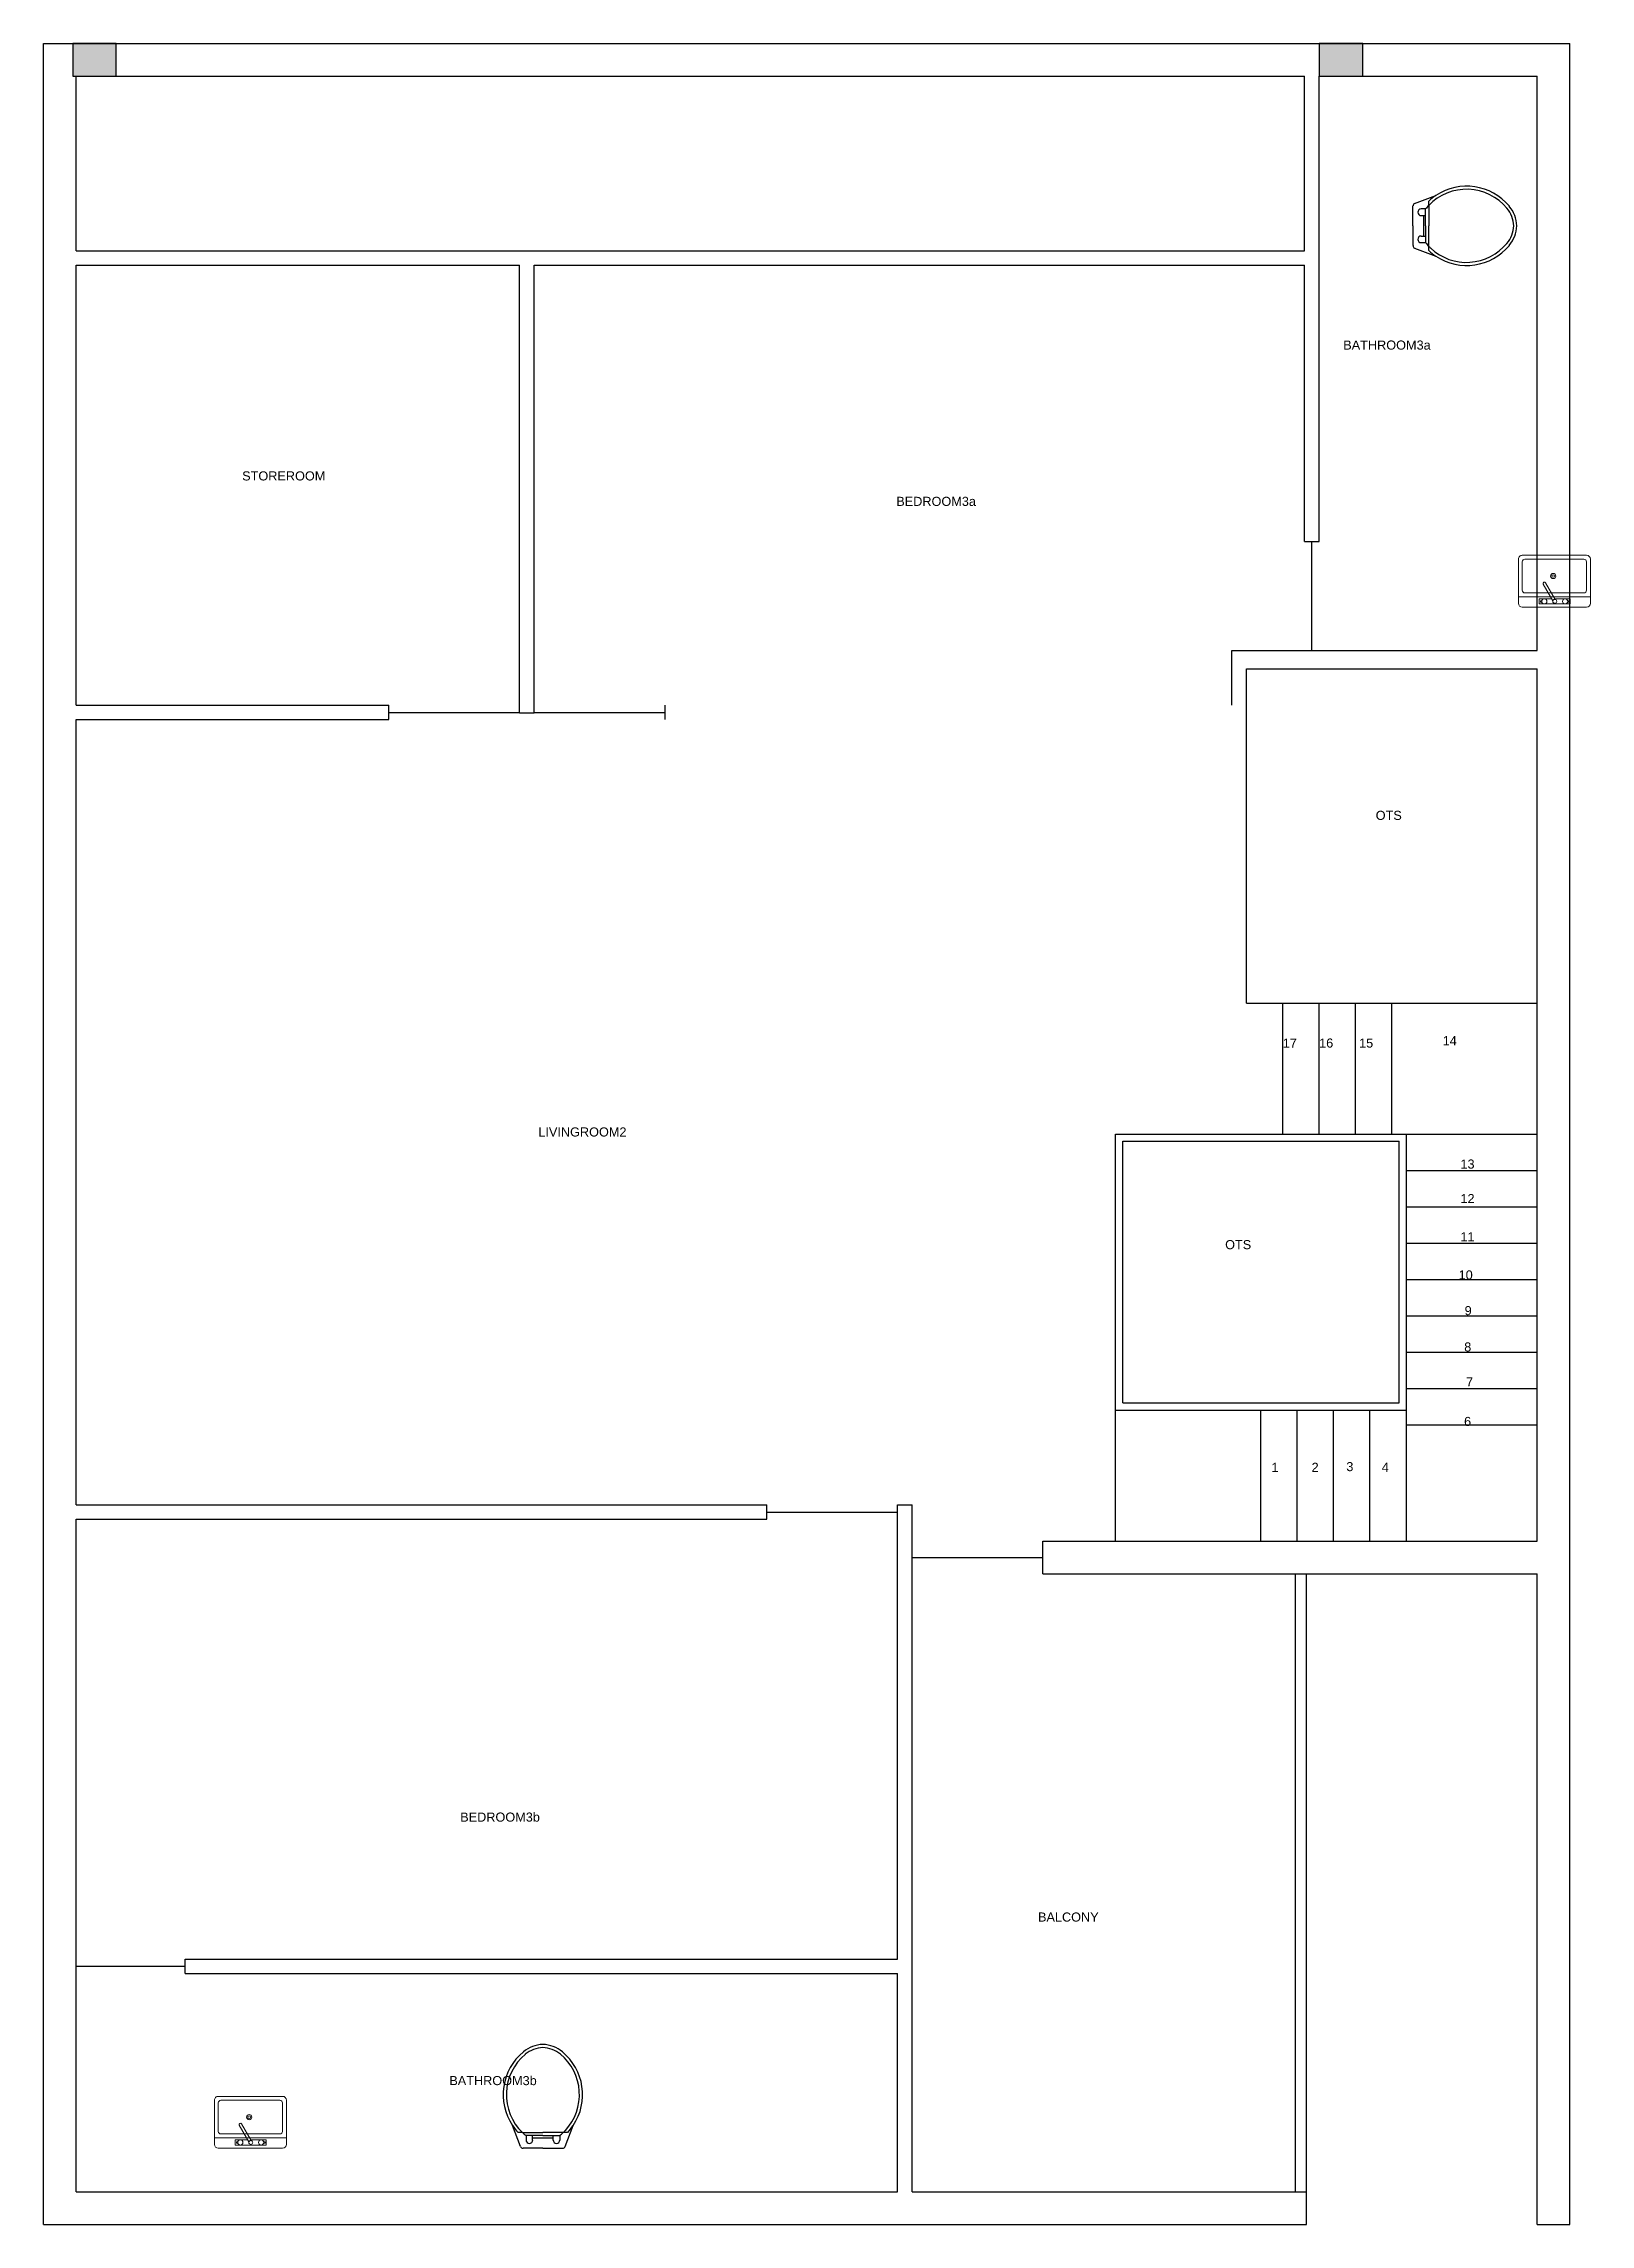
# Model space of a CAD drawing. Header units: inches. Extents: x 0 to 1466, y 0 to 600.
# Drawn here: x 506 to 932, y 0 to 600 of the extents above; entities that cross this region are included whole.
import ezdxf

# ---------------------------------------------------------------- set-up
doc = ezdxf.new("R2010")
doc.units = ezdxf.units.IN
doc.header["$MEASUREMENT"] = 0
for name, color, linetype in [('Balcony', 7, 'Continuous'), ('BathRoom3a', 7, 'Continuous'), ('BathRoom3b', 7, 'Continuous'), ('BedRoom3a', 7, 'Continuous'), ('BedRoom3b', 7, 'Continuous'), ('Boundary', 7, 'Continuous'), ('Door2.6fPanel', 7, 'Continuous'), ('Door3fPanel', 7, 'Continuous'), ('LivingRoom1', 7, 'Continuous'), ('LivingRoom2', 7, 'Continuous'), ('OTS1', 7, 'Continuous'), ('OTS2', 7, 'Continuous'), ('Staircase', 7, 'Continuous'), ('Staircase_innerwall', 7, 'Continuous'), ('Staircase_outertwall', 7, 'Continuous'), ('StoreRoom', 7, 'Continuous'), ('WashBasin', 7, 'Continuous'), ('WC', 7, 'Continuous')]:
    doc.layers.add(name, color=color, linetype=linetype)
doc.styles.get("Standard").update_dxf_attribs({"font": 'arial.ttf'})

msp = doc.modelspace()

# ---------------------------------------------------------------- texts
at = {"layer": 'Balcony', "insert": (779.64, 85.81), "char_height": 2.5, "attachment_point": 1}
msp.add_mtext('BALCONY', dxfattribs=at)
at = {"layer": 'BathRoom3a', "insert": (863.64, 518.31), "char_height": 2.5, "attachment_point": 1}
msp.add_mtext('BATHROOM3a', dxfattribs=at)
at = {"layer": 'BathRoom3b', "insert": (617.64, 40.81), "char_height": 2.5, "attachment_point": 1}
msp.add_mtext('BATHROOM3b', dxfattribs=at)
at = {"layer": 'BedRoom3a', "insert": (740.64, 475.31), "char_height": 2.5, "attachment_point": 1}
msp.add_mtext('BEDROOM3a', dxfattribs=at)
at = {"layer": 'BedRoom3b', "insert": (620.64, 113.31), "char_height": 2.5, "attachment_point": 1}
msp.add_mtext('BEDROOM3b', dxfattribs=at)
at = {"layer": 'LivingRoom1', "insert": (642.14, 301.81), "char_height": 2.5, "attachment_point": 1}
msp.add_mtext('LIVINGROOM2', dxfattribs=at)
at = {"layer": 'OTS1', "insert": (872.57, 388.92), "char_height": 2.5, "attachment_point": 1}
msp.add_mtext('OTS', dxfattribs=at)
at = {"layer": 'OTS2', "insert": (831.14, 270.81), "char_height": 2.5, "attachment_point": 1}
msp.add_mtext('OTS', dxfattribs=at)
at = {"layer": 'Staircase', "char_height": 2.5, "attachment_point": 1}
for s, insert in [('17', (847, 326.27)), ('16', (857, 326.27)), ('15', (868, 326.27)), ('14', (891, 326.92)), ('13', (895.89, 292.98)), ('12', (895.89, 283.48)), ('11', (895.89, 272.98)), ('10', (895.39, 262.48)), ('9', (897.05, 252.66)), ('8', (896.93, 242.66)), ('7', (897.43, 233.03)), ('6', (896.89, 222.16)), ('1', (843.89, 209.55)), ('2', (854.93, 209.55)), ('3', (864.49, 209.74)), ('4', (874.24, 209.55))]:
    msp.add_mtext(s, dxfattribs=dict(at, insert=insert))
at = {"layer": 'StoreRoom', "insert": (560.64, 482.31), "char_height": 2.5, "attachment_point": 1}
msp.add_mtext('STOREROOM', dxfattribs=at)

# ---------------------------------------------------------------- blocks, each defined once
blk = doc.blocks.new('WashBasin')
at = {"color": 0, "lineweight": 0}
for p, q in [((-8.84, 0), (8.84, 0)), ((-9.91, -13.21), (-9.91, -1.07)), ((-9.91, -2.86), (9.91, -2.86)), ((-8.84, -12.49), (-8.84, -4.64)), ((-8.12, -3.93), (8.12, -3.93)), ((-4.38, -2.31), (-4.38, -0.88)), ((-4.38, -0.88), (4.19, -0.88)), ((-0.1, -2.31), (-4.38, -2.31)), ((-4.02, -1.42), (-4.02, -1.78)), ((-3.62, -1.42), (-4.02, -1.42)), ((-4.02, -1.78), (-3.62, -1.78)), ((-0.2, -2.13), (2.45, -6.72)), ((3.07, -6.37), (0.42, -1.77)), ((4.19, -2.31), (0.73, -2.31)), ((3.43, -1.42), (3.83, -1.42)), ((3.83, -1.78), (3.43, -1.78)), ((3.83, -1.42), (3.83, -1.78)), ((4.19, -0.88), (4.19, -2.31)), ((8.84, -4.64), (8.84, -12.49)), ((9.91, -1.07), (9.91, -13.21)), ((8.84, -14.28), (-8.84, -14.28)), ((8.12, -13.21), (-8.12, -13.21))]:
    blk.add_line(p, q, dxfattribs=at)
for centre, radius in [((-2.95, -1.6), 0.714), ((-0.1, -1.6), 0.535), ((2.76, -1.6), 0.714), ((0.33, -8.57), 0.714), ((0.33, -8.57), 0.357)]:
    blk.add_circle(centre, radius, dxfattribs=at)
for centre, radius, start, end in [((-8.84, -1.07), 1.07, 90, 180), ((8.84, -1.07), 1.07, 0, 90), ((-8.12, -4.64), 0.714, 90, 180), ((8.12, -4.64), 0.714, 0, 90), ((2.76, -6.54), 0.357, 210, 30), ((-8.84, -13.21), 1.07, 180, 270), ((-8.12, -12.49), 0.714, 180, 270), ((8.12, -12.49), 0.714, 270, 0), ((8.84, -13.21), 1.07, 270, 0)]:
    blk.add_arc(centre, radius, start, end, dxfattribs=at)
blk = doc.blocks.new('Toilet sheet')
at = {"layer": 'WC'}
for p, q in [((0, 0), (-5.46, 0)), ((0, 0), (5.46, 0)), ((-6.13, -0.46), (-8.37, -6.29)), ((-6.82, -4.33), (-5.62, -4.33)), ((-5.62, -4.33), (0, -4.33)), ((-4.64, -3.46), (-4.64, -2.26)), ((0, -3.46), (-4.64, -3.46)), ((-2.81, -2.26), (-2.81, -2.89)), ((2.81, -2.89), (-2.81, -2.89)), ((-2.81, -2.89), (-2.81, -3.46)), ((0, -3.46), (4.64, -3.46)), ((5.62, -4.33), (0, -4.33)), ((2.81, -2.26), (2.81, -2.89)), ((2.81, -2.89), (2.81, -3.46)), ((4.64, -3.46), (4.64, -2.26)), ((5.62, -4.33), (6.82, -4.33)), ((6.13, -0.46), (8.37, -6.29))]:
    blk.add_line(p, q, dxfattribs=at)
for centre, radius, start, end in [((-5.46, -0.72), 0.716, 90, 158.95862), ((5.46, -0.72), 0.716, 21.04138, 90), ((4.36, -14.74), 14.42, 137.04176, 230.42938), ((4.36, -14.74), 15.28, 137.04176, 146.4185), ((4.36, -14.74), 14.42, 133.7957, 137.04176), ((4.36, -14.74), 14.42, 128.59147, 133.7957), ((-3.72, -2.26), 0.911, 0, 180), ((3.72, -2.26), 0.911, 0, 180), ((-4.36, -14.74), 14.42, 46.2043, 51.40853), ((-4.36, -14.74), 14.42, 309.57062, 46.2043), ((-4.36, -14.74), 15.28, 33.5815, 42.95824), ((4.36, -14.74), 15.28, 146.4185, 230.42938), ((-4.36, -14.74), 15.28, 309.57062, 33.5815), ((0.37, -19.56), 9.02, 230.42938, 267.62402), ((0.37, -19.56), 8.16, 230.42938, 267.37533), ((-0.37, -19.56), 8.16, 272.62467, 309.57062), ((-0.37, -19.56), 9.02, 272.37598, 309.57062)]:
    blk.add_arc(centre, radius, start, end, dxfattribs=at)

# ---------------------------------------------------------------- hatches: boundary and pattern name
for points in [[(514, 591), (526, 591), (526, 600), (514, 600), (514, 591)], [(857, 591), (869, 591), (869, 600), (857, 600), (857, 591)]]:
    msp.add_hatch(color=1).paths.add_polyline_path(points)

# ---------------------------------------------------------------- linework, layer by layer
for points in [[(514, 591), (526, 591), (526, 600), (514, 600), (514, 591)], [(857, 591), (869, 591), (869, 600), (857, 600), (857, 591)]]:
    msp.add_lwpolyline(points, close=True)
at = {"layer": 'Balcony'}
for p, q in [((745, 9), (745, 198)), ((781, 179), (781, 188)), ((781, 179), (917, 179)), ((850.5, 9), (850.5, 179)), ((853.5, 0), (853.5, 179)), ((745, 9), (853.5, 9))]:
    msp.add_line(p, q, dxfattribs=at)
at = {"layer": 'BathRoom3a'}
for p, q in [((857, 463), (857, 591)), ((857, 591), (917, 591)), ((917, 433), (917, 591)), ((833, 433), (917, 433))]:
    msp.add_line(p, q, dxfattribs=at)
at = {"layer": 'BathRoom3b'}
for p, q in [((545, 69), (545, 73)), ((545, 69), (741, 69)), ((741, 9), (741, 69)), ((515, 9), (741, 9))]:
    msp.add_line(p, q, dxfattribs=at)
at = {"layer": 'BedRoom3a'}
for p, q in [((641, 539), (853, 539)), ((641, 415.94), (641, 539)), ((853, 463), (853, 539)), ((853, 463), (857, 463)), ((833, 418), (833, 433)), ((677, 414), (677, 418))]:
    msp.add_line(p, q, dxfattribs=at)
at = {"layer": 'BedRoom3b'}
for p, q in [((705, 194), (705, 198)), ((741, 73), (741, 198)), ((515, 9), (515, 194)), ((515, 194), (705, 194)), ((545, 73), (741, 73))]:
    msp.add_line(p, q, dxfattribs=at)
at = {"layer": 'Boundary'}
for p, q in [((506, 0), (506, 600)), ((506, 600), (926, 600)), ((926, 0), (926, 600)), ((515, 543), (515, 591)), ((515, 591), (853, 591)), ((853, 543), (853, 591)), ((515, 543), (853, 543)), ((917, 0), (917, 179)), ((506, 0), (853.5, 0)), ((917, 0), (926, 0))]:
    msp.add_line(p, q, dxfattribs=at)
at = {"layer": 'Door2.6fPanel'}
for p, q in [((855, 433), (855, 463)), ((515, 71), (545, 71))]:
    msp.add_line(p, q, dxfattribs=at)
at = {"layer": 'Door3fPanel'}
for p, q in [((601, 416), (637, 416)), ((641, 415.94), (677, 416)), ((705, 196), (741, 196)), ((745, 183.5), (781, 183.5))]:
    msp.add_line(p, q, dxfattribs=at)
at = {"layer": 'LivingRoom2'}
for p, q in [((515, 198), (515, 414)), ((515, 414), (601, 414)), ((637, 415.88), (641, 415.88)), ((801, 188), (801, 300)), ((801, 300), (847, 300)), ((515, 198), (705, 198)), ((741, 198), (745, 198))]:
    msp.add_line(p, q, dxfattribs=at)
at = {"layer": 'OTS1'}
for p, q in [((837, 428), (917, 428)), ((837, 336), (837, 428))]:
    msp.add_line(p, q, dxfattribs=at)
at = {"layer": 'OTS2'}
for p, q in [((803, 226), (803, 298)), ((803, 298), (879, 298)), ((879, 226), (879, 298)), ((803, 226), (879, 226))]:
    msp.add_line(p, q, dxfattribs=at)
at = {"layer": 'Staircase'}
for p, q in [((847, 300), (847, 336)), ((857, 300), (857, 336)), ((867, 300), (867, 336)), ((877, 300), (877, 336)), ((847, 300), (917, 300)), ((881, 290), (917, 290)), ((881, 280), (917, 280)), ((881, 270), (917, 270)), ((881, 260), (917, 260)), ((881, 250), (917, 250)), ((881, 240), (917, 240)), ((881, 230), (917, 230)), ((841, 188), (841, 224)), ((851, 188), (851, 224)), ((861, 188), (861, 224)), ((871, 188), (871, 224)), ((881, 220), (917, 220))]:
    msp.add_line(p, q, dxfattribs=at)
at = {"layer": 'Staircase_innerwall'}
for p, q in [((881, 188), (881, 300)), ((801, 224), (881, 224))]:
    msp.add_line(p, q, dxfattribs=at)
at = {"layer": 'Staircase_outertwall'}
for p, q in [((917, 188), (917, 428)), ((837, 336), (917, 336)), ((781, 188), (917, 188))]:
    msp.add_line(p, q, dxfattribs=at)
at = {"layer": 'StoreRoom'}
for p, q in [((515, 539), (637, 539)), ((515, 418), (515, 539)), ((637, 415.88), (637, 539)), ((515, 418), (601, 418)), ((601, 414), (601, 418))]:
    msp.add_line(p, q, dxfattribs=at)

# ---------------------------------------------------------------- block references
at = {"layer": 'WashBasin', "rotation": 180}
for p in [(921.74, 444.95), (562.91, 20.95)]:
    msp.add_blockref('WashBasin', p, dxfattribs=at)
at = {"layer": 'WC'}
for p, rotation in [((882.83, 549.87), 90), ((643.39, 20.95), 180)]:
    msp.add_blockref('Toilet sheet', p, dxfattribs=dict(at, rotation=rotation))

msp.set_redraw_order([(e.dxf.handle, doc.entitydb.next_handle()) for e in msp.query("TEXT MTEXT ATTDEF DIMENSION ARC_DIMENSION")])  # texts and dimensions are drawn at this point

doc.saveas('drawing.dxf')
